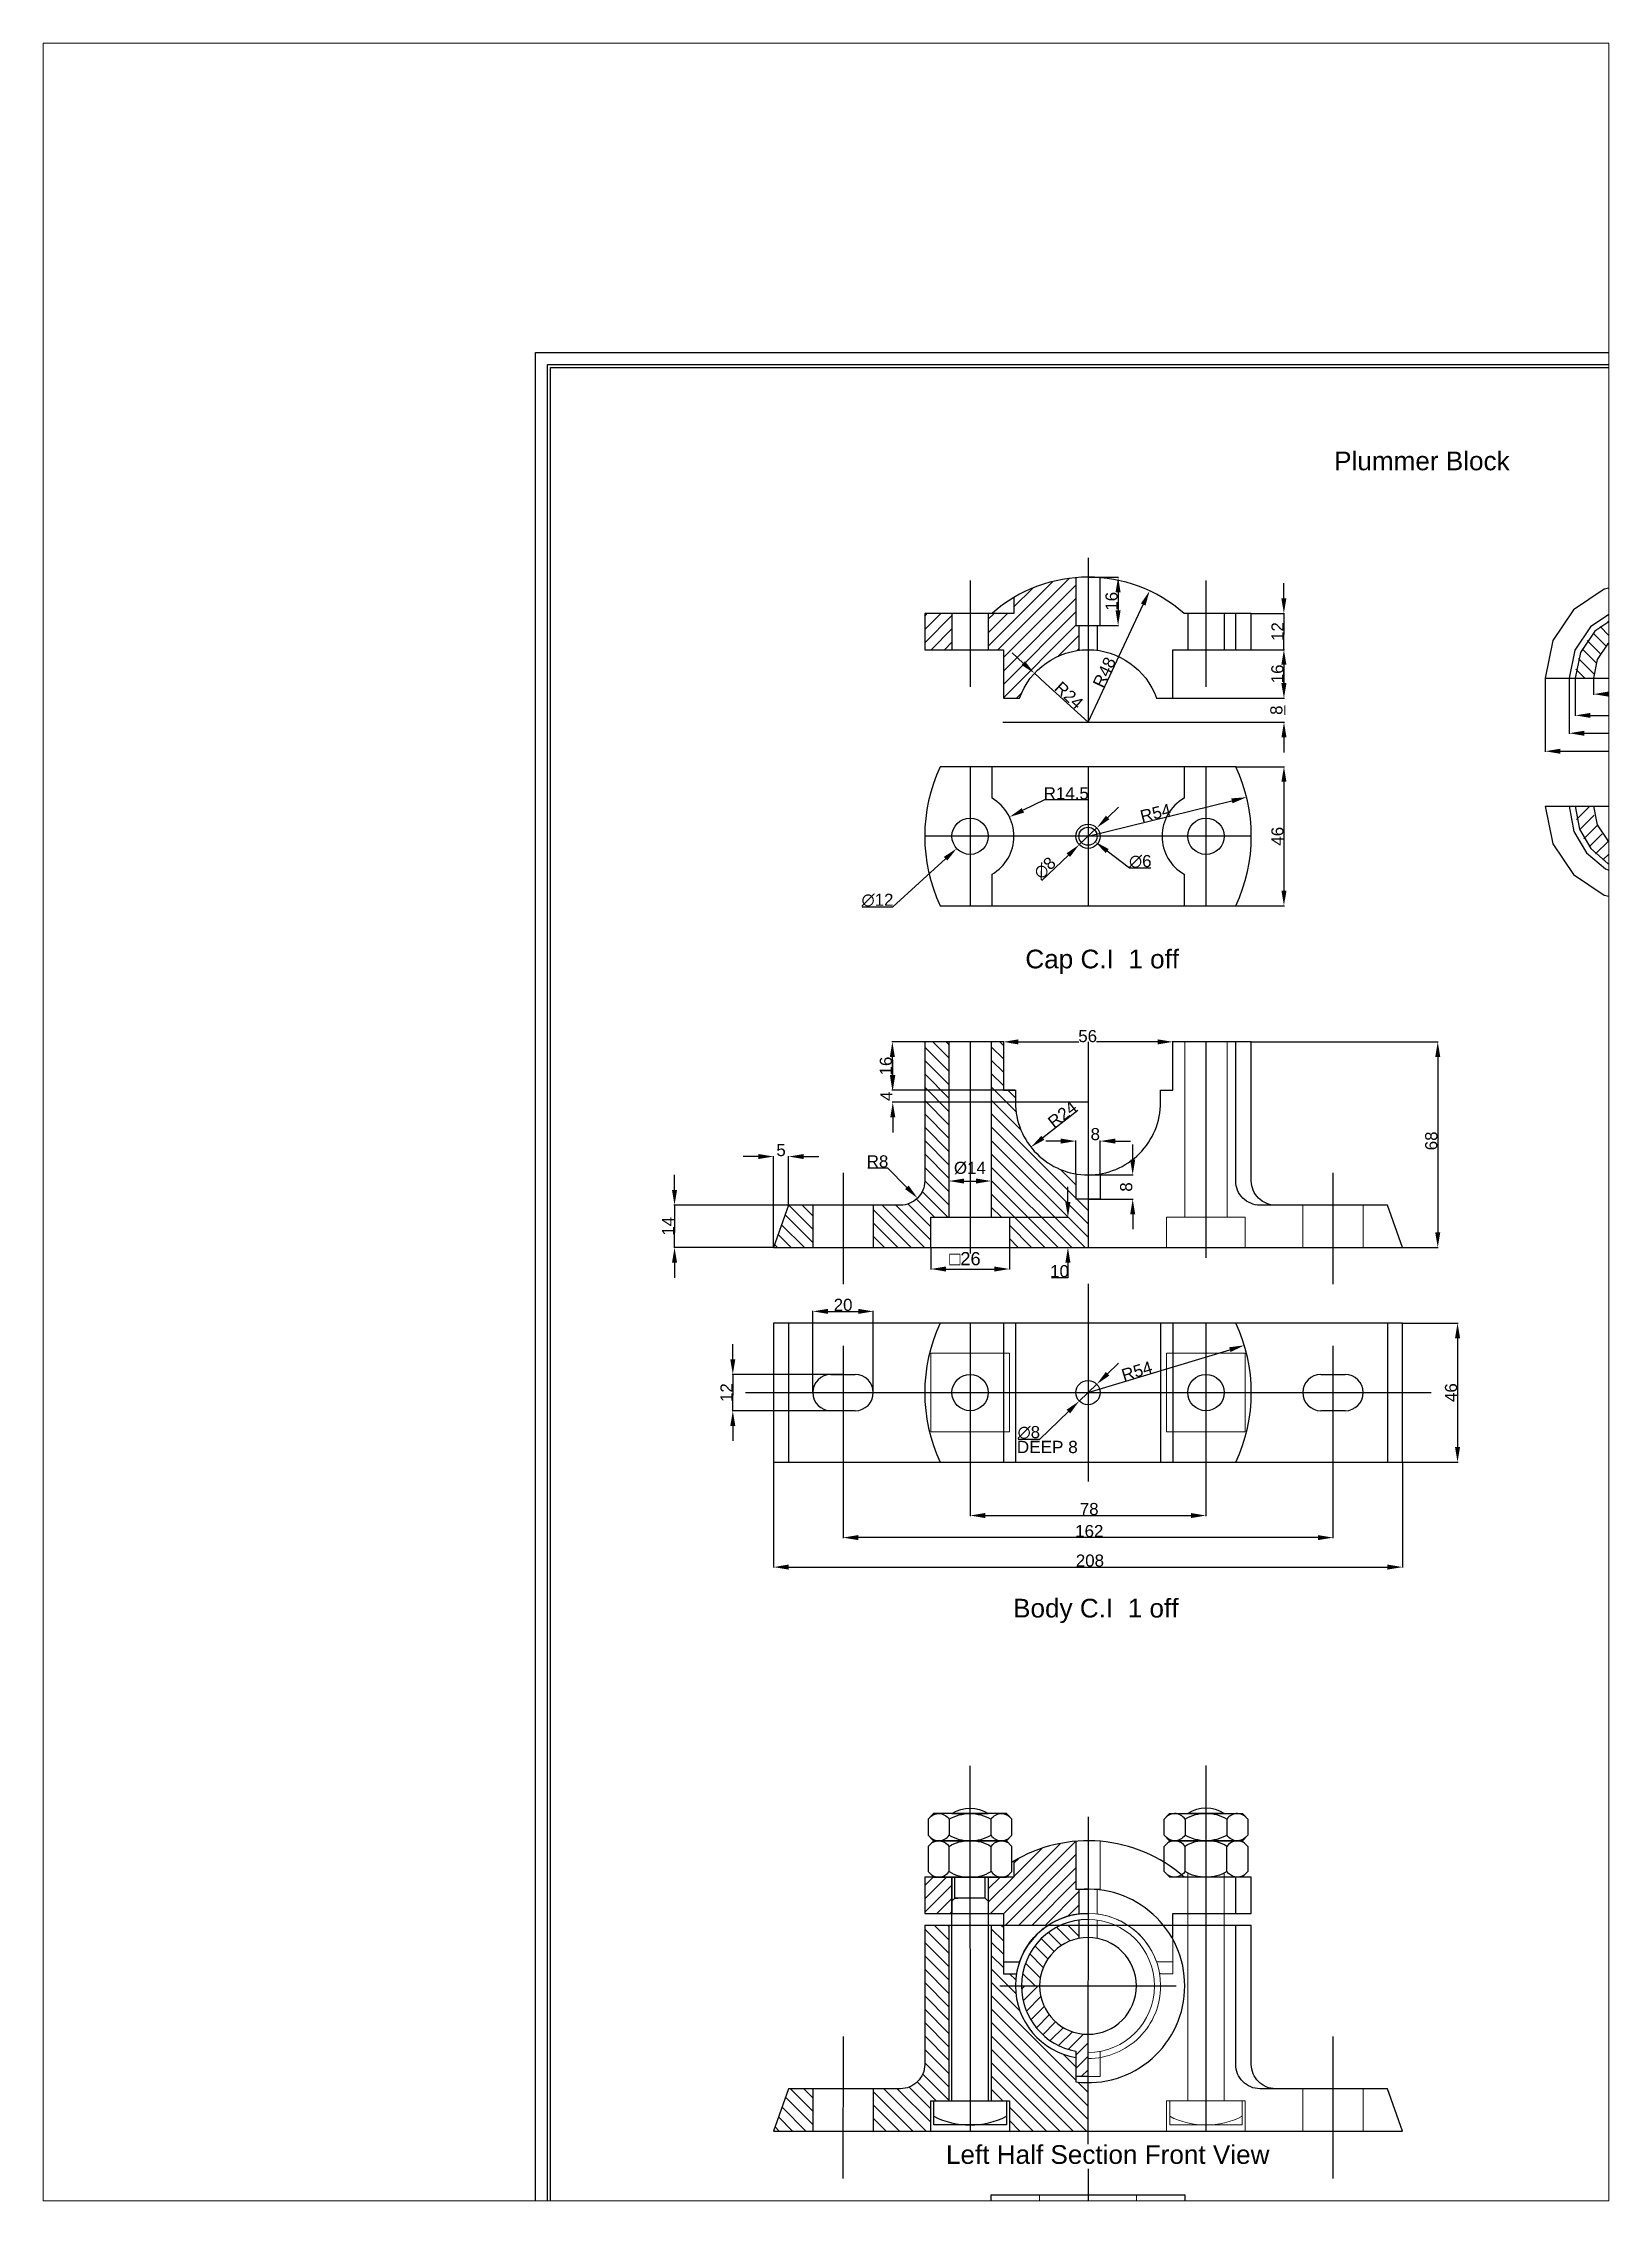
# Paper-space layout 'Layout1' of a CAD drawing. Header units: millimetres. Extents: x 4.19 to 7.68, y 1.97 to 6.79.
# The model-space entities are those that its viewports show. They can reach past a viewport. Long polylines and large blocks are cut down to what shows.
import ezdxf

# ---------------------------------------------------------------- set-up
doc = ezdxf.new("R2010")
doc.units = ezdxf.units.MM
doc.header["$MEASUREMENT"] = 0
doc.linetypes.add('CENTER', pattern=[2, 1.25, -0.25, 0.25, -0.25])
doc.linetypes.add('HIDDEN', pattern=[0.375, 0.25, -0.125])
for name, color, linetype in [('dim', 7, 'Continuous'), ('hatching', 7, 'Continuous'), ('lines types', 7, 'Continuous'), ('PARTS', 7, 'Continuous'), ('plummer block parts', 7, 'Continuous')]:
    doc.layers.add(name, color=color, linetype=linetype)
doc.styles.get("Standard").update_dxf_attribs({"font": 'arial.ttf'})
doc.dimstyles.new('k', dxfattribs={"dimtxt": 4, "dimasz": 5, "dimexe": 0.18, "dimexo": 0.0625, "dimgap": 0.09, "dimtad": 1, "dimtoh": 1, "dimdec": 0, "dimzin": 0, "dimdsep": 46, "dimtxsty": 'Standard', "dimcen": 0.09, "dimadec": 0, "dimazin": 0, "dimtfac": 1, "dimtdec": 0, "dimtmove": 0, "dimatfit": 3, "dimfxl": 1, "dimtolj": 1, "dimtzin": 0, "dimarcsym": 0})
doc.dimstyles.new('kri', dxfattribs={"dimtxt": 4, "dimasz": 5, "dimexe": 0.18, "dimexo": 0.0625, "dimgap": 0.09, "dimtad": 1, "dimtoh": 1, "dimdec": 0, "dimzin": 0, "dimdsep": 46, "dimtxsty": 'Standard', "dimcen": 0.09, "dimadec": 0, "dimazin": 0, "dimtfac": 1, "dimtdec": 0, "dimtofl": 0, "dimtmove": 0, "dimatfit": 3, "dimfxl": 1, "dimtolj": 1, "dimtzin": 0, "dimarcsym": 0})
doc.dimstyles.new('krishna ex line', dxfattribs={"dimtxt": 3, "dimasz": 2, "dimexe": 0.18, "dimexo": 0.0625, "dimgap": 0.09, "dimtad": 1, "dimtoh": 1, "dimdec": 1, "dimzin": 0, "dimdsep": 46, "dimtxsty": 'Standard', "dimcen": 0.09, "dimadec": 0, "dimazin": 0, "dimtfac": 1, "dimtdec": 1, "dimtmove": 0, "dimatfit": 2, "dimfxl": 5, "dimfxlon": 1, "dimtolj": 1, "dimtzin": 0, "dimarcsym": 0})
pattern_1 = [(45, (199.1738, -116.3768), (-2.209709, 2.209709), [])]
pattern_2 = [(135, (199.1738, -116.3768), (-2.209709, -2.209709), [])]

psp = doc.layouts.get("Layout1")

msp = doc.modelspace()

# ---------------------------------------------------------------- texts
at = {"layer": 'dim', "lineweight": 15}
msp.add_text('DEEP 8', height=4.055, dxfattribs=at).set_placement((139.6, 382.97))
at = {"layer": 'PARTS', "lineweight": 15}
for s, p in [('Plummer Block', (244.54, 708)), ('Cap C.I  1 off', (142.42, 543.28)), ('Body C.I  1 off', (138.37, 328.6)), ('Left Half Section Front View', (116.17, 147.91))]:
    msp.add_text(s, height=6.1798, dxfattribs=at).set_placement(p)

# ---------------------------------------------------------------- blocks, each defined once
blk = doc.blocks.new('*D6')
at = {"layer": 'Defpoints', "color": 0, "transparency": 16777216}
for p in [(82.15, 402.97), (244.15, 403.32), (82.15, 355.02)]:
    blk.add_point(p, dxfattribs=at)
at = {"layer": 'dim', "color": 0, "lineweight": -2, "transparency": 16777216}
for p, q in [((82.15, 402.9), (82.15, 354.84)), ((244.15, 403.26), (244.15, 354.84)), ((239.15, 355.02), (87.15, 355.02))]:
    blk.add_line(p, q, dxfattribs=at)
at = {"layer": 'dim', "color": 0, "transparency": 16777216}
for points in [[(87.15, 355.86), (87.15, 354.19), (82.15, 355.02)], [(239.15, 355.86), (239.15, 354.19), (244.15, 355.02)]]:
    blk.add_solid(points, dxfattribs=at)
at = {"layer": 'dim', "color": 0, "lineweight": 15, "transparency": 16777216, "insert": (163.57, 357.16), "char_height": 4, "attachment_point": 5}
blk.add_mtext('\\A1;162', dxfattribs=at)
blk = doc.blocks.new('*D8')
at = {"layer": 'Defpoints', "color": 0, "transparency": 16777216}
for p in [(59.15, 379.97), (267.15, 379.97), (267.15, 345.26)]:
    blk.add_point(p, dxfattribs=at)
at = {"layer": 'dim', "color": 0, "lineweight": -2, "transparency": 16777216}
for p, q in [((59.15, 379.9), (59.15, 345.08)), ((267.15, 379.9), (267.15, 345.08)), ((64.15, 345.26), (262.15, 345.26))]:
    blk.add_line(p, q, dxfattribs=at)
at = {"layer": 'dim', "color": 0, "transparency": 16777216}
for points in [[(64.15, 346.1), (64.15, 344.43), (59.15, 345.26)], [(262.15, 346.1), (262.15, 344.43), (267.15, 345.26)]]:
    blk.add_solid(points, dxfattribs=at)
at = {"layer": 'dim', "color": 0, "lineweight": 15, "transparency": 16777216, "insert": (163.78, 347.4), "char_height": 4, "attachment_point": 5}
blk.add_mtext('\\A1;208', dxfattribs=at)
blk = doc.blocks.new('*D9')
at = {"layer": 'Defpoints', "color": 0, "transparency": 16777216}
for p in [(124.15, 379.97), (202.15, 379.97), (202.15, 362.32)]:
    blk.add_point(p, dxfattribs=at)
at = {"layer": 'dim', "color": 0, "lineweight": -2, "transparency": 16777216}
for p, q in [((124.15, 379.9), (124.15, 362.14)), ((202.15, 379.9), (202.15, 362.14)), ((129.15, 362.32), (197.15, 362.32))]:
    blk.add_line(p, q, dxfattribs=at)
at = {"layer": 'dim', "color": 0, "transparency": 16777216}
for points in [[(129.15, 363.15), (129.15, 361.48), (124.15, 362.32)], [(197.15, 363.15), (197.15, 361.48), (202.15, 362.32)]]:
    blk.add_solid(points, dxfattribs=at)
at = {"layer": 'dim', "color": 0, "lineweight": 15, "transparency": 16777216, "insert": (163.54, 364.45), "char_height": 4, "attachment_point": 5}
blk.add_mtext('\\A1;78', dxfattribs=at)
blk = doc.blocks.new('*D10')
at = {"layer": 'Defpoints', "color": 0, "transparency": 16777216}
for p in [(160.27, 400.19), (166.03, 405.74)]:
    blk.add_point(p, dxfattribs=at)
at = {"layer": 'dim', "color": 0, "lineweight": -2, "transparency": 16777216}
for p, q in [((169.63, 409.21), (173.22, 412.69)), ((166.03, 405.74), (160.27, 400.19)), ((147.16, 387.54), (156.67, 396.72)), ((140.09, 387.54), (147.16, 387.54))]:
    blk.add_line(p, q, dxfattribs=at)
at = {"layer": 'dim', "color": 0, "transparency": 16777216}
for points in [[(169.05, 409.81), (170.21, 408.61), (166.03, 405.74)], [(156.09, 397.32), (157.25, 396.12), (160.27, 400.19)]]:
    blk.add_solid(points, dxfattribs=at)
at = {"layer": 'dim', "color": 0, "transparency": 16777216, "insert": (143.58, 389.78), "char_height": 4, "width": 14.2797, "attachment_point": 5}
blk.add_mtext('\\A1;∅8', dxfattribs=at)
blk = doc.blocks.new('*D11')
at = {"layer": 'Defpoints', "color": 0, "transparency": 16777216}
for p in [(214.83, 418.61), (163.15, 402.97)]:
    blk.add_point(p, dxfattribs=at)
at = {"layer": 'dim', "color": 0, "lineweight": -2, "transparency": 16777216}
blk.add_line((163.15, 402.97), (210.05, 417.17), dxfattribs=at)
at = {"layer": 'dim', "color": 0, "transparency": 16777216}
blk.add_solid([(209.81, 417.96), (210.29, 416.37), (214.83, 418.61)], dxfattribs=at)
at = {"layer": 'dim', "color": 0, "transparency": 16777216, "insert": (179.3, 410.07), "char_height": 4, "attachment_point": 5, "rotation": 16.84636}
blk.add_mtext('\\A1;R54', dxfattribs=at)
blk = doc.blocks.new('*D12')
at = {"layer": 'Defpoints', "color": 0, "transparency": 16777216}
for p in [(267.15, 425.97), (267.15, 379.97), (285.35, 379.97)]:
    blk.add_point(p, dxfattribs=at)
at = {"layer": 'dim', "color": 0, "lineweight": -2, "transparency": 16777216}
for p, q in [((267.21, 425.97), (285.53, 425.97)), ((285.35, 420.97), (285.35, 384.97)), ((267.21, 379.97), (285.53, 379.97))]:
    blk.add_line(p, q, dxfattribs=at)
at = {"layer": 'dim', "color": 0, "transparency": 16777216}
for points in [[(284.51, 420.97), (286.18, 420.97), (285.35, 425.97)], [(284.51, 384.97), (286.18, 384.97), (285.35, 379.97)]]:
    blk.add_solid(points, dxfattribs=at)
at = {"layer": 'dim', "color": 0, "lineweight": 15, "transparency": 16777216, "insert": (283.21, 402.97), "char_height": 4, "attachment_point": 5, "rotation": 90}
blk.add_mtext('\\A1;46', dxfattribs=at)
blk = doc.blocks.new('*D13')
at = {"layer": 'Defpoints', "color": 0, "transparency": 16777216}
for p in [(82.15, 408.97), (45.68, 396.97), (82.15, 396.97)]:
    blk.add_point(p, dxfattribs=at)
at = {"layer": 'dim', "color": 0, "lineweight": -2, "transparency": 16777216}
for p, q in [((45.68, 413.97), (45.68, 418.97)), ((82.09, 408.97), (45.5, 408.97)), ((45.68, 408.97), (45.68, 403.97)), ((45.68, 403.97), (45.68, 401.97)), ((45.68, 396.97), (45.68, 401.97)), ((82.09, 396.97), (45.5, 396.97)), ((45.68, 391.97), (45.68, 386.97))]:
    blk.add_line(p, q, dxfattribs=at)
at = {"layer": 'dim', "color": 0, "transparency": 16777216}
for points in [[(44.85, 413.97), (46.52, 413.97), (45.68, 408.97)], [(44.85, 391.97), (46.52, 391.97), (45.68, 396.97)]]:
    blk.add_solid(points, dxfattribs=at)
at = {"layer": 'dim', "color": 0, "lineweight": 15, "transparency": 16777216, "insert": (43.59, 402.97), "char_height": 4, "attachment_point": 5, "rotation": 90}
blk.add_mtext('\\A1;12', dxfattribs=at)
blk = doc.blocks.new('*D14')
at = {"layer": 'Defpoints', "color": 0, "transparency": 16777216}
for p in [(92.15, 429.84), (72.15, 402.97), (92.15, 402.97)]:
    blk.add_point(p, dxfattribs=at)
at = {"layer": 'dim', "color": 0, "lineweight": -2, "transparency": 16777216}
for p, q in [((72.15, 403.03), (72.15, 430.02)), ((77.15, 429.84), (87.15, 429.84)), ((92.15, 403.03), (92.15, 430.02))]:
    blk.add_line(p, q, dxfattribs=at)
at = {"layer": 'dim', "color": 0, "transparency": 16777216}
for points in [[(77.15, 430.67), (77.15, 429), (72.15, 429.84)], [(87.15, 430.67), (87.15, 429), (92.15, 429.84)]]:
    blk.add_solid(points, dxfattribs=at)
at = {"layer": 'dim', "color": 0, "lineweight": 15, "transparency": 16777216, "insert": (82.15, 431.97), "char_height": 4, "attachment_point": 5}
blk.add_mtext('\\A1;20', dxfattribs=at)
blk = doc.blocks.new('*D24')
at = {"layer": 'Defpoints', "color": 0, "transparency": 16777216}
for p in [(330.3, 639.21), (362.3, 639.21), (362.3, 633.97)]:
    blk.add_point(p, dxfattribs=at)
at = {"layer": 'dim', "color": 0, "lineweight": -2, "transparency": 16777216}
for p, q in [((330.3, 639.14), (330.3, 633.79)), ((362.3, 639.14), (362.3, 633.79)), ((335.3, 633.97), (357.3, 633.97))]:
    blk.add_line(p, q, dxfattribs=at)
at = {"layer": 'dim', "color": 0, "transparency": 16777216}
for points in [[(335.3, 634.81), (335.3, 633.14), (330.3, 633.97)], [(357.3, 634.81), (357.3, 633.14), (362.3, 633.97)]]:
    blk.add_solid(points, dxfattribs=at)
at = {"layer": 'dim', "color": 0, "lineweight": 15, "transparency": 16777216, "insert": (346.81, 636.22), "char_height": 4, "attachment_point": 5}
blk.add_mtext('\\A1;%%C32', dxfattribs=at)
blk = doc.blocks.new('*D25')
at = {"layer": 'Defpoints', "color": 0, "transparency": 16777216}
for p in [(324.3, 639.21), (368.3, 639.21), (368.3, 626.93)]:
    blk.add_point(p, dxfattribs=at)
at = {"layer": 'dim', "color": 0, "lineweight": -2, "transparency": 16777216}
for p, q in [((324.3, 639.14), (324.3, 626.75)), ((368.3, 639.14), (368.3, 626.75)), ((329.3, 626.93), (363.3, 626.93))]:
    blk.add_line(p, q, dxfattribs=at)
at = {"layer": 'dim', "color": 0, "transparency": 16777216}
for points in [[(329.3, 627.76), (329.3, 626.1), (324.3, 626.93)], [(363.3, 627.76), (363.3, 626.1), (368.3, 626.93)]]:
    blk.add_solid(points, dxfattribs=at)
at = {"layer": 'dim', "color": 0, "lineweight": 15, "transparency": 16777216, "insert": (346.3, 629.18), "char_height": 4, "attachment_point": 5}
blk.add_mtext('\\A1;%%C44', dxfattribs=at)
blk = doc.blocks.new('*D26')
at = {"layer": 'Defpoints', "color": 0, "transparency": 16777216}
for p in [(322.3, 639.21), (370.3, 639.21), (370.3, 621.03)]:
    blk.add_point(p, dxfattribs=at)
at = {"layer": 'dim', "color": 0, "lineweight": -2, "transparency": 16777216}
for p, q in [((322.3, 639.14), (322.3, 620.85)), ((370.3, 639.14), (370.3, 620.85)), ((327.3, 621.03), (365.3, 621.03))]:
    blk.add_line(p, q, dxfattribs=at)
at = {"layer": 'dim', "color": 0, "transparency": 16777216}
for points in [[(327.3, 621.87), (327.3, 620.2), (322.3, 621.03)], [(365.3, 621.87), (365.3, 620.2), (370.3, 621.03)]]:
    blk.add_solid(points, dxfattribs=at)
at = {"layer": 'dim', "color": 0, "lineweight": 15, "transparency": 16777216, "insert": (346.3, 623.28), "char_height": 4, "attachment_point": 5}
blk.add_mtext('\\A1;%%C48', dxfattribs=at)
blk = doc.blocks.new('*D27')
at = {"layer": 'Defpoints', "color": 0, "transparency": 16777216}
for p in [(314.3, 639.21), (378.3, 639.21), (378.3, 615.08)]:
    blk.add_point(p, dxfattribs=at)
at = {"layer": 'dim', "color": 0, "lineweight": -2, "transparency": 16777216}
for p, q in [((314.3, 639.14), (314.3, 614.9)), ((378.3, 639.14), (378.3, 614.9)), ((319.3, 615.08), (373.3, 615.08))]:
    blk.add_line(p, q, dxfattribs=at)
at = {"layer": 'dim', "color": 0, "transparency": 16777216}
for points in [[(319.3, 615.91), (319.3, 614.24), (314.3, 615.08)], [(373.3, 615.91), (373.3, 614.24), (378.3, 615.08)]]:
    blk.add_solid(points, dxfattribs=at)
at = {"layer": 'dim', "color": 0, "lineweight": 15, "transparency": 16777216, "insert": (346.3, 617.32), "char_height": 4, "attachment_point": 5}
blk.add_mtext('\\A1;%%C64', dxfattribs=at)
blk = doc.blocks.new('*D28')
at = {"layer": 'Defpoints', "color": 0, "transparency": 16777216}
for p in [(145.43, 640.85), (163.15, 624.66)]:
    blk.add_point(p, dxfattribs=at)
at = {"layer": 'dim', "color": 0, "lineweight": -2, "transparency": 16777216}
for p, q in [((141.74, 644.22), (138.05, 647.59)), ((145.43, 640.85), (149.12, 637.47)), ((163.15, 624.66), (149.12, 637.47))]:
    blk.add_line(p, q, dxfattribs=at)
at = {"layer": 'dim', "color": 0, "transparency": 16777216}
blk.add_solid([(142.3, 644.83), (141.18, 643.6), (145.43, 640.85)], dxfattribs=at)
at = {"layer": 'dim', "color": 0, "lineweight": 15, "transparency": 16777216, "insert": (156.85, 633.59), "char_height": 4, "attachment_point": 5, "rotation": 317.58269}
blk.add_mtext('\\A1;R24', dxfattribs=at)
blk = doc.blocks.new('*D29')
at = {"layer": 'Defpoints', "color": 0, "transparency": 16777216}
for p in [(183.51, 668.13), (163.15, 624.66)]:
    blk.add_point(p, dxfattribs=at)
at = {"layer": 'dim', "color": 0, "lineweight": -2, "transparency": 16777216}
blk.add_line((163.15, 624.66), (181.39, 663.6), dxfattribs=at)
at = {"layer": 'dim', "color": 0, "transparency": 16777216}
blk.add_solid([(180.64, 663.95), (182.15, 663.24), (183.51, 668.13)], dxfattribs=at)
at = {"layer": 'dim', "color": 0, "transparency": 16777216, "insert": (168.54, 641.19), "char_height": 4, "attachment_point": 5, "rotation": 64.8987}
blk.add_mtext('\\A1;R48', dxfattribs=at)
blk = doc.blocks.new('*D30')
at = {"layer": 'Defpoints', "color": 0, "transparency": 16777216}
for p in [(163.15, 672.66), (163.15, 656.66), (173.1, 656.66)]:
    blk.add_point(p, dxfattribs=at)
at = {"layer": 'dim', "color": 0, "lineweight": -2, "transparency": 16777216}
for p, q in [((163.21, 672.66), (173.28, 672.66)), ((173.1, 667.66), (173.1, 661.66)), ((163.21, 656.66), (173.28, 656.66))]:
    blk.add_line(p, q, dxfattribs=at)
at = {"layer": 'dim', "color": 0, "transparency": 16777216}
for points in [[(172.26, 667.66), (173.93, 667.66), (173.1, 672.66)], [(172.26, 661.66), (173.93, 661.66), (173.1, 656.66)]]:
    blk.add_solid(points, dxfattribs=at)
at = {"layer": 'dim', "color": 0, "lineweight": 15, "transparency": 16777216, "insert": (170.96, 664.66), "char_height": 4, "attachment_point": 5, "rotation": 90}
blk.add_mtext('\\A1;16', dxfattribs=at)
blk = doc.blocks.new('*D31')
at = {"layer": 'Defpoints', "color": 0, "transparency": 16777216}
for p in [(217.15, 660.66), (217.15, 648.66), (227.91, 648.66)]:
    blk.add_point(p, dxfattribs=at)
at = {"layer": 'dim', "color": 0, "lineweight": -2, "transparency": 16777216}
for p, q in [((227.91, 665.66), (227.91, 670.66)), ((217.21, 660.66), (228.09, 660.66)), ((227.91, 660.66), (227.91, 655.66)), ((227.91, 655.66), (227.91, 653.66)), ((227.91, 648.66), (227.91, 653.66)), ((217.21, 648.66), (228.09, 648.66)), ((227.91, 643.66), (227.91, 638.66))]:
    blk.add_line(p, q, dxfattribs=at)
at = {"layer": 'dim', "color": 0, "transparency": 16777216}
for points in [[(227.08, 665.66), (228.75, 665.66), (227.91, 660.66)], [(227.08, 643.66), (228.75, 643.66), (227.91, 648.66)]]:
    blk.add_solid(points, dxfattribs=at)
at = {"layer": 'dim', "color": 0, "lineweight": 15, "transparency": 16777216, "insert": (225.82, 654.66), "char_height": 4, "attachment_point": 5, "rotation": 90}
blk.add_mtext('\\A1;12', dxfattribs=at)
blk = doc.blocks.new('*D32')
at = {"layer": 'Defpoints', "color": 0, "transparency": 16777216}
for p in [(217.15, 648.66), (191.15, 632.66), (227.92, 632.66)]:
    blk.add_point(p, dxfattribs=at)
at = {"layer": 'dim', "color": 0, "lineweight": -2, "transparency": 16777216}
for p, q in [((217.21, 648.66), (228.1, 648.66)), ((227.92, 643.66), (227.92, 637.66)), ((191.21, 632.66), (228.1, 632.66))]:
    blk.add_line(p, q, dxfattribs=at)
at = {"layer": 'dim', "color": 0, "transparency": 16777216}
for points in [[(227.08, 643.66), (228.75, 643.66), (227.92, 648.66)], [(227.08, 637.66), (228.75, 637.66), (227.92, 632.66)]]:
    blk.add_solid(points, dxfattribs=at)
at = {"layer": 'dim', "color": 0, "lineweight": 15, "transparency": 16777216, "insert": (225.78, 640.66), "char_height": 4, "attachment_point": 5, "rotation": 90}
blk.add_mtext('\\A1;16', dxfattribs=at)
blk = doc.blocks.new('*D33')
at = {"layer": 'Defpoints', "color": 0, "transparency": 16777216}
for p in [(191.15, 632.66), (227.95, 632.66), (163.15, 624.66)]:
    blk.add_point(p, dxfattribs=at)
at = {"layer": 'dim', "color": 0, "lineweight": -2, "transparency": 16777216}
for p, q in [((227.95, 637.66), (227.95, 642.66)), ((191.21, 632.66), (228.13, 632.66)), ((163.21, 624.66), (228.13, 624.66)), ((227.95, 619.66), (227.95, 614.66))]:
    blk.add_line(p, q, dxfattribs=at)
at = {"layer": 'dim', "color": 0, "transparency": 16777216}
for points in [[(227.11, 637.66), (228.78, 637.66), (227.95, 632.66)], [(227.11, 619.66), (228.78, 619.66), (227.95, 624.66)]]:
    blk.add_solid(points, dxfattribs=at)
at = {"layer": 'dim', "color": 0, "lineweight": 15, "transparency": 16777216, "insert": (225.45, 628.66), "char_height": 4, "attachment_point": 5, "rotation": 90}
blk.add_mtext('\\A1;{\\L8}', dxfattribs=at)
blk = doc.blocks.new('*D34')
at = {"layer": 'Defpoints', "color": 0, "transparency": 16777216}
for p in [(215.58, 599.87), (163.15, 586.97)]:
    blk.add_point(p, dxfattribs=at)
at = {"layer": 'dim', "color": 0, "lineweight": -2, "transparency": 16777216}
blk.add_line((163.15, 586.97), (210.73, 598.68), dxfattribs=at)
at = {"layer": 'dim', "color": 0, "transparency": 16777216}
blk.add_solid([(210.53, 599.48), (210.93, 597.87), (215.58, 599.87)], dxfattribs=at)
at = {"layer": 'dim', "color": 0, "transparency": 16777216, "insert": (185.49, 594.65), "char_height": 4, "attachment_point": 5, "rotation": 13.8267}
blk.add_mtext('\\A1;R54', dxfattribs=at)
blk = doc.blocks.new('*D35')
at = {"layer": 'Defpoints', "color": 0, "transparency": 16777216}
for p in [(137.17, 593.34), (124.15, 586.97)]:
    blk.add_point(p, dxfattribs=at)
at = {"layer": 'dim', "color": 0, "lineweight": -2, "transparency": 16777216}
for p, q in [((148.74, 599.01), (141.66, 595.54)), ((163.08, 599.01), (148.74, 599.01)), ((124.06, 586.97), (124.24, 586.97)), ((124.15, 586.88), (124.15, 587.06))]:
    blk.add_line(p, q, dxfattribs=at)
at = {"layer": 'dim', "color": 0, "transparency": 16777216}
blk.add_solid([(141.3, 596.29), (142.03, 594.79), (137.17, 593.34)], dxfattribs=at)
at = {"layer": 'dim', "color": 0, "lineweight": 15, "transparency": 16777216, "insert": (155.95, 601.14), "char_height": 4, "attachment_point": 5}
blk.add_mtext('\\A1;R14.5', dxfattribs=at)
blk = doc.blocks.new('*D36')
at = {"layer": 'Defpoints', "color": 0, "transparency": 16777216}
for p in [(128.57, 591.02), (119.73, 582.91)]:
    blk.add_point(p, dxfattribs=at)
at = {"layer": 'dim', "color": 0, "lineweight": -2, "transparency": 16777216}
for p, q in [((124.06, 586.97), (124.24, 586.97)), ((124.15, 586.88), (124.15, 587.06)), ((98.65, 563.59), (116.04, 579.53)), ((88.51, 563.59), (98.65, 563.59))]:
    blk.add_line(p, q, dxfattribs=at)
at = {"layer": 'dim', "color": 0, "transparency": 16777216}
blk.add_solid([(115.48, 580.15), (116.6, 578.92), (119.73, 582.91)], dxfattribs=at)
at = {"layer": 'dim', "color": 0, "lineweight": 15, "transparency": 16777216, "insert": (93.53, 565.83), "char_height": 4, "attachment_point": 5}
blk.add_mtext('\\A1;∅12', dxfattribs=at)
blk = doc.blocks.new('*D37')
at = {"layer": 'Defpoints', "color": 0, "transparency": 16777216}
for p in [(160.77, 588.8), (165.53, 585.13)]:
    blk.add_point(p, dxfattribs=at)
at = {"layer": 'dim', "color": 0, "lineweight": -2, "transparency": 16777216}
for p, q in [((163.06, 586.97), (163.24, 586.97)), ((163.15, 586.88), (163.15, 587.06)), ((176.86, 576.4), (169.49, 582.08)), ((183.92, 576.4), (176.86, 576.4))]:
    blk.add_line(p, q, dxfattribs=at)
at = {"layer": 'dim', "color": 0, "transparency": 16777216}
blk.add_solid([(169.99, 582.74), (168.98, 581.42), (165.53, 585.13)], dxfattribs=at)
at = {"layer": 'dim', "color": 0, "lineweight": 15, "transparency": 16777216, "insert": (180.43, 578.64), "char_height": 4, "attachment_point": 5}
blk.add_mtext('\\A1;∅6', dxfattribs=at)
blk = doc.blocks.new('*D38')
at = {"layer": 'Defpoints', "color": 0, "transparency": 16777216}
for p in [(166.04, 589.73), (160.26, 584.2)]:
    blk.add_point(p, dxfattribs=at)
at = {"layer": 'dim', "color": 0, "lineweight": -2, "transparency": 16777216}
for p, q in [((169.65, 593.19), (173.26, 596.64)), ((166.04, 589.73), (160.26, 584.2)), ((147.86, 572.33), (156.65, 580.74))]:
    blk.add_line(p, q, dxfattribs=at)
at = {"layer": 'dim', "color": 0, "transparency": 16777216}
for points in [[(169.08, 593.79), (170.23, 592.59), (166.04, 589.73)], [(156.07, 581.34), (157.22, 580.14), (160.26, 584.2)]]:
    blk.add_solid(points, dxfattribs=at)
at = {"layer": 'dim', "color": 0, "transparency": 16777216, "insert": (148.9, 576.43), "char_height": 4, "attachment_point": 5, "rotation": 43.74104}
blk.add_mtext('\\A1;∅8', dxfattribs=at)
blk = doc.blocks.new('*D39')
at = {"layer": 'Defpoints', "color": 0, "transparency": 16777216}
for p in [(212.01, 609.97), (212.01, 563.97), (227.94, 563.97)]:
    blk.add_point(p, dxfattribs=at)
at = {"layer": 'dim', "color": 0, "lineweight": -2, "transparency": 16777216}
for p, q in [((212.07, 609.97), (228.12, 609.97)), ((227.94, 604.97), (227.94, 568.97)), ((212.07, 563.97), (228.12, 563.97))]:
    blk.add_line(p, q, dxfattribs=at)
at = {"layer": 'dim', "color": 0, "transparency": 16777216}
for points in [[(227.11, 604.97), (228.78, 604.97), (227.94, 609.97)], [(227.11, 568.97), (228.78, 568.97), (227.94, 563.97)]]:
    blk.add_solid(points, dxfattribs=at)
at = {"layer": 'dim', "color": 0, "lineweight": 15, "transparency": 16777216, "insert": (225.81, 586.97), "char_height": 4, "attachment_point": 5, "rotation": 90}
blk.add_mtext('\\A1;46', dxfattribs=at)
blk = doc.blocks.new('*D40')
at = {"layer": 'Defpoints', "color": 0, "transparency": 16777216}
for p in [(135.15, 518.97), (191.15, 518.97), (191.15, 518.97)]:
    blk.add_point(p, dxfattribs=at)
at = {"layer": 'dim', "color": 0, "lineweight": -2, "transparency": 16777216}
for p, q in [((135.15, 519.03), (135.15, 519.15)), ((140.15, 518.97), (160.07, 518.97)), ((186.15, 518.97), (165.98, 518.97)), ((191.15, 519.03), (191.15, 519.15))]:
    blk.add_line(p, q, dxfattribs=at)
at = {"layer": 'dim', "color": 0, "transparency": 16777216}
for points in [[(140.15, 519.8), (140.15, 518.13), (135.15, 518.97)], [(186.15, 519.8), (186.15, 518.13), (191.15, 518.97)]]:
    blk.add_solid(points, dxfattribs=at)
at = {"layer": 'dim', "color": 0, "lineweight": 15, "transparency": 16777216, "insert": (163.03, 520.85), "char_height": 4, "attachment_point": 5}
blk.add_mtext('\\A1;56', dxfattribs=at)
blk = doc.blocks.new('*D41')
at = {"layer": 'Defpoints', "color": 0, "transparency": 16777216}
for p in [(163.15, 498.97), (144.27, 484.15)]:
    blk.add_point(p, dxfattribs=at)
at = {"layer": 'dim', "color": 0, "lineweight": -2, "transparency": 16777216}
blk.add_line((159.78, 496.32), (148.2, 487.24), dxfattribs=at)
at = {"layer": 'dim', "color": 0, "transparency": 16777216}
blk.add_solid([(147.69, 487.89), (148.72, 486.58), (144.27, 484.15)], dxfattribs=at)
at = {"layer": 'dim', "color": 0, "lineweight": 15, "transparency": 16777216, "insert": (154.66, 494.97), "char_height": 4, "attachment_point": 5, "rotation": 38.11744}
blk.add_mtext('\\A1;R24', dxfattribs=at)
blk = doc.blocks.new('*D42')
at = {"layer": 'Defpoints', "color": 0, "transparency": 16777216}
for p in [(139.15, 502.97), (98.58, 498.97), (163.15, 498.97)]:
    blk.add_point(p, dxfattribs=at)
at = {"layer": 'dim', "color": 0, "lineweight": -2, "transparency": 16777216}
for p, q in [((98.58, 507.97), (98.58, 512.97)), ((139.09, 502.97), (98.4, 502.97)), ((163.09, 498.97), (98.4, 498.97)), ((98.58, 493.97), (98.58, 488.97))]:
    blk.add_line(p, q, dxfattribs=at)
at = {"layer": 'dim', "color": 0, "transparency": 16777216}
for points in [[(97.75, 507.97), (99.42, 507.97), (98.58, 502.97)], [(97.75, 493.97), (99.42, 493.97), (98.58, 498.97)]]:
    blk.add_solid(points, dxfattribs=at)
at = {"layer": 'dim', "color": 0, "lineweight": 15, "transparency": 16777216, "insert": (96.49, 500.97), "char_height": 4, "attachment_point": 5, "rotation": 90}
blk.add_mtext('\\A1;4', dxfattribs=at)
blk = doc.blocks.new('*D43')
at = {"layer": 'Defpoints', "color": 0, "transparency": 16777216}
for p in [(101.15, 472.97), (106.78, 467.28)]:
    blk.add_point(p, dxfattribs=at)
at = {"layer": 'dim', "color": 0, "lineweight": -2, "transparency": 16777216}
for p, q in [((90.32, 477.29), (96.87, 477.29)), ((96.87, 477.29), (103.26, 470.83))]:
    blk.add_line(p, q, dxfattribs=at)
at = {"layer": 'dim', "color": 0, "transparency": 16777216}
blk.add_solid([(103.85, 471.42), (102.67, 470.25), (106.78, 467.28)], dxfattribs=at)
at = {"layer": 'dim', "color": 0, "lineweight": 15, "transparency": 16777216, "insert": (93.55, 479.42), "char_height": 4, "attachment_point": 5}
blk.add_mtext('\\A1;R8', dxfattribs=at)
blk = doc.blocks.new('*D44')
at = {"layer": 'Defpoints', "color": 0, "transparency": 16777216}
for p in [(59.15, 481.04), (64.15, 464.97), (59.15, 450.97)]:
    blk.add_point(p, dxfattribs=at)
at = {"layer": 'dim', "color": 0, "lineweight": -2, "transparency": 16777216}
for p, q in [((54.15, 481.04), (49.15, 481.04)), ((59.15, 451.03), (59.15, 481.22)), ((64.15, 465.03), (64.15, 481.22)), ((69.15, 481.04), (74.15, 481.04))]:
    blk.add_line(p, q, dxfattribs=at)
at = {"layer": 'dim', "color": 0, "transparency": 16777216}
for points in [[(54.15, 481.87), (54.15, 480.21), (59.15, 481.04)], [(69.15, 481.87), (69.15, 480.21), (64.15, 481.04)]]:
    blk.add_solid(points, dxfattribs=at)
at = {"layer": 'dim', "color": 0, "lineweight": 15, "transparency": 16777216, "insert": (61.65, 483.16), "char_height": 4, "attachment_point": 5}
blk.add_mtext('\\A1;5', dxfattribs=at)
blk = doc.blocks.new('*D45')
at = {"layer": 'Defpoints', "color": 0, "transparency": 16777216}
for p in [(64.15, 464.97), (26.41, 450.97), (59.15, 450.97)]:
    blk.add_point(p, dxfattribs=at)
at = {"layer": 'dim', "color": 0, "lineweight": -2, "transparency": 16777216}
for p, q in [((26.41, 469.97), (26.41, 474.97)), ((64.09, 464.97), (26.23, 464.97)), ((26.41, 464.97), (26.41, 459.97)), ((26.41, 459.97), (26.41, 455.97)), ((59.09, 450.97), (26.23, 450.97)), ((26.41, 450.97), (26.41, 455.97)), ((26.41, 445.97), (26.41, 440.97))]:
    blk.add_line(p, q, dxfattribs=at)
at = {"layer": 'dim', "color": 0, "transparency": 16777216}
for points in [[(25.58, 469.97), (27.24, 469.97), (26.41, 464.97)], [(25.58, 445.97), (27.24, 445.97), (26.41, 450.97)]]:
    blk.add_solid(points, dxfattribs=at)
at = {"layer": 'dim', "color": 0, "lineweight": 15, "transparency": 16777216, "insert": (24.31, 457.97), "char_height": 4, "attachment_point": 5, "rotation": 90}
blk.add_mtext('\\A1;14', dxfattribs=at)
blk = doc.blocks.new('*D46')
at = {"layer": 'Defpoints', "color": 0, "transparency": 16777216}
for p in [(111.15, 450.97), (137.15, 450.97), (137.15, 443.84)]:
    blk.add_point(p, dxfattribs=at)
at = {"layer": 'dim', "color": 0, "lineweight": -2, "transparency": 16777216}
for p, q in [((111.15, 450.9), (111.15, 443.66)), ((137.15, 450.9), (137.15, 443.66)), ((116.15, 443.84), (132.15, 443.84))]:
    blk.add_line(p, q, dxfattribs=at)
at = {"layer": 'dim', "color": 0, "transparency": 16777216}
for points in [[(116.15, 444.67), (116.15, 443.01), (111.15, 443.84)], [(132.15, 444.67), (132.15, 443.01), (137.15, 443.84)]]:
    blk.add_solid(points, dxfattribs=at)
at = {"layer": 'dim', "color": 0, "lineweight": 15, "transparency": 16777216, "insert": (122.45, 451.69), "char_height": 4, "width": 37.9841, "attachment_point": 5}
blk.add_mtext('\\A1;{\\fMS Shell Dlg 2|b0|i0|c0|p0;\\H0.66666x;\\P\\P\\fArial|b0|i0|c0|p34;\\H1.62501x;□26}', dxfattribs=at)
blk = doc.blocks.new('*D47')
at = {"layer": 'Defpoints', "color": 0, "transparency": 16777216}
for p in [(117.15, 473.03), (131.15, 473.03), (131.15, 472.94)]:
    blk.add_point(p, dxfattribs=at)
at = {"layer": 'dim', "color": 0, "lineweight": -2, "transparency": 16777216}
for p, q in [((117.15, 472.96), (117.15, 472.76)), ((122.15, 472.94), (126.15, 472.94)), ((131.15, 472.96), (131.15, 472.76))]:
    blk.add_line(p, q, dxfattribs=at)
at = {"layer": 'dim', "color": 0, "transparency": 16777216}
for points in [[(122.15, 473.77), (122.15, 472.11), (117.15, 472.94)], [(126.15, 473.77), (126.15, 472.11), (131.15, 472.94)]]:
    blk.add_solid(points, dxfattribs=at)
at = {"layer": 'dim', "color": 0, "lineweight": 15, "transparency": 16777216, "insert": (124.09, 477.24), "char_height": 4, "attachment_point": 5}
blk.add_mtext('\\A1;%%C14', dxfattribs=at)
blk = doc.blocks.new('*D48')
at = {"layer": 'Defpoints', "color": 0, "transparency": 16777216}
for p in [(163.15, 474.97), (163.15, 466.97), (177.92, 466.97)]:
    blk.add_point(p, dxfattribs=at)
at = {"layer": 'dim', "color": 0, "lineweight": -2, "transparency": 16777216}
for p, q in [((177.92, 479.97), (177.92, 484.97)), ((163.21, 474.97), (178.1, 474.97)), ((163.21, 466.97), (178.1, 466.97)), ((177.92, 461.97), (177.92, 456.97))]:
    blk.add_line(p, q, dxfattribs=at)
at = {"layer": 'dim', "color": 0, "transparency": 16777216}
for points in [[(177.09, 479.97), (178.75, 479.97), (177.92, 474.97)], [(177.09, 461.97), (178.75, 461.97), (177.92, 466.97)]]:
    blk.add_solid(points, dxfattribs=at)
at = {"layer": 'dim', "color": 0, "lineweight": 15, "transparency": 16777216, "insert": (175.79, 470.97), "char_height": 4, "attachment_point": 5, "rotation": 90}
blk.add_mtext('\\A1;8', dxfattribs=at)
blk = doc.blocks.new('*D49')
at = {"layer": 'Defpoints', "color": 0, "transparency": 16777216}
for p in [(167.15, 486.15), (159.15, 475.3), (167.15, 475.3)]:
    blk.add_point(p, dxfattribs=at)
at = {"layer": 'dim', "color": 0, "lineweight": -2, "transparency": 16777216}
for p, q in [((154.15, 486.15), (149.15, 486.15)), ((159.15, 475.36), (159.15, 486.33)), ((167.15, 475.36), (167.15, 486.33)), ((172.15, 486.15), (177.15, 486.15))]:
    blk.add_line(p, q, dxfattribs=at)
at = {"layer": 'dim', "color": 0, "transparency": 16777216}
for points in [[(154.15, 486.98), (154.15, 485.32), (159.15, 486.15)], [(172.15, 486.98), (172.15, 485.32), (167.15, 486.15)]]:
    blk.add_solid(points, dxfattribs=at)
at = {"layer": 'dim', "color": 0, "lineweight": 15, "transparency": 16777216, "insert": (165.55, 488.43), "char_height": 4, "attachment_point": 5}
blk.add_mtext('\\A1;8', dxfattribs=at)
blk = doc.blocks.new('*D50')
at = {"layer": 'Defpoints', "color": 0, "transparency": 16777216}
for p in [(98.45, 518.97), (135.15, 518.97), (135.15, 502.97)]:
    blk.add_point(p, dxfattribs=at)
at = {"layer": 'dim', "color": 0, "lineweight": -2, "transparency": 16777216}
for p, q in [((135.09, 518.97), (98.27, 518.97)), ((98.45, 507.97), (98.45, 513.97)), ((135.09, 502.97), (98.27, 502.97))]:
    blk.add_line(p, q, dxfattribs=at)
at = {"layer": 'dim', "color": 0, "transparency": 16777216}
for points in [[(97.62, 513.97), (99.29, 513.97), (98.45, 518.97)], [(97.62, 507.97), (99.29, 507.97), (98.45, 502.97)]]:
    blk.add_solid(points, dxfattribs=at)
at = {"layer": 'dim', "color": 0, "lineweight": 15, "transparency": 16777216, "insert": (96.32, 510.97), "char_height": 4, "attachment_point": 5, "rotation": 90}
blk.add_mtext('\\A1;16', dxfattribs=at)
blk = doc.blocks.new('*D51')
at = {"layer": 'Defpoints', "color": 0, "transparency": 16777216}
for p in [(217.15, 518.97), (267.15, 450.97), (278.8, 450.97)]:
    blk.add_point(p, dxfattribs=at)
at = {"layer": 'dim', "color": 0, "lineweight": -2, "transparency": 16777216}
for p, q in [((217.21, 518.97), (278.98, 518.97)), ((278.8, 513.97), (278.8, 455.97)), ((267.21, 450.97), (278.98, 450.97))]:
    blk.add_line(p, q, dxfattribs=at)
at = {"layer": 'dim', "color": 0, "transparency": 16777216}
for points in [[(277.97, 513.97), (279.63, 513.97), (278.8, 518.97)], [(277.97, 455.97), (279.63, 455.97), (278.8, 450.97)]]:
    blk.add_solid(points, dxfattribs=at)
at = {"layer": 'dim', "color": 0, "lineweight": 15, "transparency": 16777216, "insert": (276.67, 486.22), "char_height": 4, "attachment_point": 5, "rotation": 90}
blk.add_mtext('\\A1;68', dxfattribs=at)
blk = doc.blocks.new('*D52')
at = {"layer": 'Defpoints', "color": 0, "transparency": 16777216}
for p in [(137.15, 460.97), (137.15, 450.97), (156.5, 450.97)]:
    blk.add_point(p, dxfattribs=at)
at = {"layer": 'dim', "color": 0, "lineweight": -2, "transparency": 16777216}
for p, q in [((156.5, 465.97), (156.5, 470.97)), ((137.21, 460.97), (156.68, 460.97)), ((137.21, 450.97), (156.68, 450.97)), ((156.5, 445.97), (156.5, 440.97)), ((156.5, 440.97), (151.07, 440.97))]:
    blk.add_line(p, q, dxfattribs=at)
at = {"layer": 'dim', "color": 0, "transparency": 16777216}
for points in [[(155.66, 465.97), (157.33, 465.97), (156.5, 460.97)], [(155.66, 445.97), (157.33, 445.97), (156.5, 450.97)]]:
    blk.add_solid(points, dxfattribs=at)
at = {"layer": 'dim', "color": 0, "transparency": 16777216, "insert": (153.74, 443.1), "char_height": 4, "attachment_point": 5}
blk.add_mtext('\\A1;10', dxfattribs=at)

# ---------------------------------------------------------------- dimensions: what is measured, and where the dimension line sits
at = {"layer": 'dim', "lineweight": 15}
for base, p1, p2, picture, middle in [((173.1, 656.66), (163.15, 672.66), (163.15, 656.66), '*D30', (170.96, 664.66)), ((227.91, 648.66), (217.15, 660.66), (217.15, 648.66), '*D31', (225.82, 654.66)), ((227.92, 632.66), (217.15, 648.66), (191.15, 632.66), '*D32', (225.78, 640.66)), ((227.94, 563.97), (212.01, 609.97), (212.01, 563.97), '*D39', (225.81, 586.97)), ((98.45, 518.97), (135.15, 502.97), (135.15, 518.97), '*D50', (96.32, 510.97)), ((98.58, 498.97), (139.15, 502.97), (163.15, 498.97), '*D42', (96.49, 500.97)), ((26.41, 450.97), (64.15, 464.97), (59.15, 450.97), '*D45', (24.31, 457.97))]:
    dim = msp.add_linear_dim(base=base, p1=p1, p2=p2, angle=90, dimstyle='kri', dxfattribs=at)
    dim.commit()
    dim.dimension.update_dxf_attribs({"geometry": picture, "text_midpoint": middle})
at = {"layer": 'dim'}
for center, mpoint, picture, middle in [((163.15, 624.66), (183.51, 668.13), '*D29', (170.47, 640.29)), ((163.15, 586.97), (215.58, 599.87), '*D34', (186, 592.59)), ((163.15, 402.97), (214.83, 418.61), '*D11', (179.91, 408.04))]:
    dim = msp.add_radius_dim(center=center, mpoint=mpoint, dimstyle='krishna ex line', override={"dimtxt": 4, "dimasz": 5, "dimdec": 0}, dxfattribs=at)
    dim.commit()
    dim.dimension.update_dxf_attribs({"geometry": picture, "text_midpoint": middle, "dimtype": 164})
at = {"layer": 'dim', "lineweight": 15}
for center, mpoint, override, picture, middle in [((163.15, 624.66), (145.43, 640.85), {"dimtmove": 2}, '*D28', (156.85, 633.59)), ((124.15, 586.97), (137.17, 593.34), {"dimdec": 1}, '*D35', (155.95, 599.01))]:
    dim = msp.add_radius_dim(center=center, mpoint=mpoint, dimstyle='kri', override=override, dxfattribs=at)
    dim.commit()
    dim.dimension.update_dxf_attribs({"geometry": picture, "text_midpoint": middle, "dimtype": 164})
dim = msp.add_linear_dim(base=(227.95, 632.66), p1=(163.15, 624.66), p2=(191.15, 632.66), angle=90, text='{\\L<>}', dimstyle='kri', dxfattribs=at)
dim.commit()
dim.dimension.update_dxf_attribs({"geometry": '*D33', "text_midpoint": (225.45, 628.66)})
for base, p1, p2, picture, middle in [((378.3, 615.08), (314.3, 639.21), (378.3, 639.21), '*D27', (346.3, 617.32)), ((370.3, 621.03), (322.3, 639.21), (370.3, 639.21), '*D26', (346.3, 623.28)), ((368.3, 626.93), (324.3, 639.21), (368.3, 639.21), '*D25', (346.3, 629.18))]:
    dim = msp.add_linear_dim(base=base, p1=p1, p2=p2, text='%%C<>', dimstyle='kri', dxfattribs=at)
    dim.commit()
    dim.dimension.update_dxf_attribs({"geometry": picture, "text_midpoint": middle})
dim = msp.add_linear_dim(base=(362.3, 633.97), p1=(330.3, 639.21), p2=(362.3, 639.21), text='%%C<>', dimstyle='kri', dxfattribs=at)
dim.commit()
dim.dimension.update_dxf_attribs({"geometry": '*D24', "text_midpoint": (346.81, 633.97), "dimtype": 160})
at = {"layer": 'dim'}
dim = msp.add_diameter_dim_2p(p1=(166.04, 589.73), p2=(160.26, 584.2), dimstyle='k', dxfattribs=at)
dim.commit()
dim.dimension.update_dxf_attribs({"geometry": '*D38', "text_midpoint": (148.9, 576.43)})
at = {"layer": 'dim', "lineweight": 15}
dim = msp.add_diameter_dim_2p(p1=(128.57, 591.02), p2=(119.73, 582.91), dimstyle='kri', dxfattribs=at)
dim.commit()
dim.dimension.update_dxf_attribs({"geometry": '*D36', "text_midpoint": (93.53, 563.59), "dimtype": 163})
dim = msp.add_diameter_dim_2p(p1=(160.77, 588.8), p2=(165.53, 585.13), dimstyle='kri', dxfattribs=at)
dim.commit()
dim.dimension.update_dxf_attribs({"geometry": '*D37', "text_midpoint": (180.43, 578.64)})
for base, p1, p2, picture, middle in [((191.15, 518.97), (135.15, 518.97), (191.15, 518.97), '*D40', (163.03, 520.85)), ((167.15, 486.15), (159.15, 475.3), (167.15, 475.3), '*D49', (165.55, 488.43))]:
    dim = msp.add_linear_dim(base=base, p1=p1, p2=p2, dimstyle='kri', override={"dimtmove": 2}, dxfattribs=at)
    dim.commit()
    dim.dimension.update_dxf_attribs({"geometry": picture, "text_midpoint": middle, "dimtype": 160})
for base, p1, p2, picture, middle in [((278.8, 450.97), (217.15, 518.97), (267.15, 450.97), '*D51', (278.8, 486.22)), ((177.92, 466.97), (163.15, 474.97), (163.15, 466.97), '*D48', (177.92, 470.97)), ((285.35, 379.97), (267.15, 425.97), (267.15, 379.97), '*D12', (285.35, 402.97))]:
    dim = msp.add_linear_dim(base=base, p1=p1, p2=p2, angle=90, dimstyle='kri', dxfattribs=at)
    dim.commit()
    dim.dimension.update_dxf_attribs({"geometry": picture, "text_midpoint": middle, "dimtype": 160})
for center, mpoint, picture, middle in [((163.15, 498.97), (144.27, 484.15), '*D41', (155.96, 493.32)), ((101.15, 472.97), (106.78, 467.28), '*D43', (93.55, 477.29))]:
    dim = msp.add_radius_dim(center=center, mpoint=mpoint, dimstyle='kri', dxfattribs=at)
    dim.commit()
    dim.dimension.update_dxf_attribs({"geometry": picture, "text_midpoint": middle, "dimtype": 164})
dim = msp.add_linear_dim(base=(59.15, 481.04), p1=(64.15, 464.97), p2=(59.15, 450.97), dimstyle='kri', dxfattribs=at)
dim.commit()
dim.dimension.update_dxf_attribs({"geometry": '*D44', "text_midpoint": (61.65, 483.16)})
for base, p1, p2, text, picture, middle in [((131.15, 472.94), (117.15, 473.03), (131.15, 473.03), '%%C<>', '*D47', (124.09, 477.24)), ((137.15, 443.84), (111.15, 450.97), (137.15, 450.97), '{\\fMS Shell Dlg 2|b0|i0|c0|p0;\\H0.66666x;\\P\\P\\fArial|b0|i0|c0|p34;\\H1.62501x;□26}', '*D46', (122.45, 451.69))]:
    dim = msp.add_linear_dim(base=base, p1=p1, p2=p2, text=text, dimstyle='kri', override={"dimtmove": 2}, dxfattribs=at)
    dim.commit()
    dim.dimension.update_dxf_attribs({"geometry": picture, "text_midpoint": middle, "dimtype": 160})
at = {"layer": 'dim'}
dim = msp.add_linear_dim(base=(156.5, 450.97), p1=(137.15, 460.97), p2=(137.15, 450.97), angle=90, dimstyle='kri', dxfattribs=at)
dim.commit()
dim.dimension.update_dxf_attribs({"geometry": '*D52', "text_midpoint": (153.74, 440.97), "dimtype": 160})
at = {"layer": 'dim', "lineweight": 15}
for base, p1, p2, picture, middle in [((92.15, 429.84), (72.15, 402.97), (92.15, 402.97), '*D14', (82.15, 429.84)), ((82.15, 355.02), (244.15, 403.32), (82.15, 402.97), '*D6', (163.57, 355.02)), ((267.15, 345.26), (59.15, 379.97), (267.15, 379.97), '*D8', (163.78, 345.26)), ((202.15, 362.32), (124.15, 379.97), (202.15, 379.97), '*D9', (163.54, 362.32))]:
    dim = msp.add_linear_dim(base=base, p1=p1, p2=p2, dimstyle='kri', dxfattribs=at)
    dim.commit()
    dim.dimension.update_dxf_attribs({"geometry": picture, "text_midpoint": middle, "dimtype": 160})
dim = msp.add_linear_dim(base=(45.68, 396.97), p1=(82.15, 408.97), p2=(82.15, 396.97), angle=90, dimstyle='kri', override={"dimtxt": 4}, dxfattribs=at)
dim.commit()
dim.dimension.update_dxf_attribs({"geometry": '*D13', "text_midpoint": (43.59, 402.97)})
at = {"layer": 'dim'}
dim = msp.add_diameter_dim_2p(p1=(166.03, 405.74), p2=(160.27, 400.19), dimstyle='k', dxfattribs=at)
dim.commit()
dim.dimension.update_dxf_attribs({"geometry": '*D10', "text_midpoint": (143.58, 387.54), "dimtype": 163})

# ---------------------------------------------------------------- hatches: boundary and pattern name
at = {"layer": 'hatching'}
h = msp.add_hatch(dxfattribs=at)
h.set_pattern_fill('ANSI31', color=256, scale=25, angle=90)
h.set_pattern_definition(pattern_2)
h.paths.add_polyline_path([(343.3, 654.92), (343.3, 661, 0.374693), (324.3, 639.21), (330.3, 639.21, -0.359988)])
h.paths.add_polyline_path([(469.3, 663.21), (460.3, 663.21), (460.3, 661.21), (449.3, 661.21), (449.3, 655.21), (478.3, 655.21), (478.3, 671.21), (469.3, 671.21)])
h.paths.add_polyline_path([(139.15, 498.97), (139.15, 502.97), (135.15, 502.97), (135.15, 518.97), (131.15, 518.97), (131.15, 460.97), (137.15, 460.97), (137.15, 450.97), (163.15, 450.97), (163.15, 466.97), (159.15, 466.97), (159.15, 475.3, -0.365977)])
h.paths.add_polyline_path([(109.15, 472.97, -0.414214), (101.15, 464.97), (92.15, 464.97), (92.15, 450.97), (111.15, 450.97), (111.15, 460.97), (117.15, 460.97), (117.15, 518.97), (109.15, 518.97)])
h.paths.add_polyline_path([(59.15, 450.97), (72.15, 450.97), (72.15, 464.97), (64.15, 464.97)])
h.paths.add_polyline_path([(72.15, 158.76), (72.15, 172.76), (64.15, 172.76), (59.15, 158.76)])
h.paths.add_polyline_path([(101.15, 172.76), (92.15, 172.76), (92.15, 158.76), (111.15, 158.76), (111.15, 168.76), (117.15, 168.76), (117.15, 226.76), (109.15, 226.76), (109.15, 180.76, -0.414214)])
h.paths.add_polyline_path([(131.15, 168.76), (136.15, 168.76), (137.15, 168.76), (137.15, 158.76), (163.14, 158.76), (163.14, 174.76, -0.031272), (159.15, 175.01), (159.15, 183.09, -0.365977), (139.15, 206.76, -0.041886), (139.49, 210.76), (139.15, 210.76), (135.15, 210.76), (135.15, 226.76), (131.15, 226.76)])
h.paths.add_polyline_path([(424.26, 222.76), (424.26, 238.76), (415.26, 238.76), (415.26, 230.76), (406.26, 230.76), (406.26, 228.55), (395.26, 228.55), (395.26, 222.76)])
h.paths.add_polyline_path([(415.26, 158.76), (415.26, 183.09), (396.26, 183.09), (396.26, 176.76), (392.26, 176.76), (392.26, 158.76)])
h = msp.add_hatch(dxfattribs=at)
h.set_pattern_fill('ANSI31', color=256, scale=25)
h.set_pattern_definition(pattern_1)
h.paths.add_polyline_path([(478.3, 580.94), (446.3, 580.94), (446.3, 566.94), (450.3, 566.94), (450.3, 574.94), (460.3, 574.94), (460.3, 572.94), (469.3, 572.94), (469.3, 564.94), (478.3, 564.94)])
h.paths.add_polyline_path([(346.3, 580.94, -0.414214), (330.3, 596.94), (324.3, 596.94, 0.361621), (342.3, 575.3), (342.3, 566.94), (346.3, 566.94)])
h.paths.add_polyline_path([(160.15, 656.66), (159.15, 656.66), (159.15, 672.49, 0.113544), (138.65, 665.93), (138.65, 660.66), (130.15, 660.66), (130.15, 648.66), (135.15, 648.66), (135.15, 632.66), (140.52, 632.66, -0.283669), (160.15, 648.47)])
h.paths.add_polyline_path([(118.15, 660.66), (109.15, 660.66), (109.15, 648.66), (118.15, 648.66)])
h.paths.add_polyline_path([(415.26, 254.76), (396.26, 254.76), (396.26, 238.76), (395.26, 238.76), (395.26, 230.76), (415.26, 230.76)])
h.paths.add_polyline_path([(424.26, 190.76), (392.26, 190.76), (392.26, 176.76), (396.26, 176.76), (396.26, 185.13), (406.26, 185.13), (406.26, 183.09), (415.26, 183.09), (415.26, 174.76), (424.26, 174.76)])
h.paths.add_polyline_path([(160.15, 238.76), (159.15, 238.76), (159.15, 254.59, 0.113544), (138.65, 248.04), (138.65, 242.76), (130.15, 242.76), (130.15, 230.76), (135.15, 230.76), (135.15, 226.76), (149.88, 226.76, -0.1156), (160.15, 230.57)])
h.paths.add_polyline_path([(118.15, 242.76), (109.15, 242.76), (109.15, 230.76), (118.15, 230.76)])
h = msp.add_hatch(dxfattribs=at)
h.set_pattern_fill('ANSI31', color=256, scale=25, angle=90)
h.set_pattern_definition(pattern_2)
h.paths.add_polyline_path([(160.15, 222.48), (160.15, 226.76), (153.98, 226.76, 0.293273), (141.15, 206.76), (147.15, 206.76, -0.359988)])
h = msp.add_hatch(dxfattribs=at)
h.set_pattern_fill('ANSI31', color=256, scale=25)
h.set_pattern_definition(pattern_1)
h.paths.add_polyline_path([(147.15, 206.76), (141.15, 206.76, 0.361621), (159.15, 185.13), (159.15, 176.76), (163.15, 176.76), (163.15, 190.76, -0.414214)])

# ---------------------------------------------------------------- linework, layer by layer
at = {"linetype": 'CENTER', "ltscale": 15}
for p, q in [((163.15, 679.04), (163.15, 624.66)), ((124.15, 671.53), (124.15, 636.42)), ((202.15, 671.53), (202.15, 636.42)), ((330.3, 639.21), (362.3, 639.21)), ((134.93, 624.66), (191.37, 624.66)), ((124.15, 609.97), (124.15, 563.97)), ((163.15, 609.97), (163.15, 563.97)), ((202.15, 609.97), (202.15, 563.97)), ((330.3, 596.94), (362.3, 596.94)), ((217.15, 586.97), (109.15, 586.97)), ((124.15, 518.97), (124.15, 448.93)), ((163.15, 518.97), (163.15, 450.97)), ((202.15, 518.97), (202.15, 447.55)), ((82.15, 475.69), (82.15, 438.86)), ((244.15, 475.69), (244.15, 438.86)), ((163.15, 438.95), (163.15, 373.62)), ((82.15, 418.47), (82.15, 388.17)), ((244.15, 418.47), (244.15, 388.17)), ((124.04, 279.57), (124.15, 158.72)), ((202.15, 279.6), (202.15, 158.76)), ((163.17, 262.62), (163.13, 154.43)), ((133.97, 206.76), (192.33, 206.76)), ((82.14, 190.06), (82.11, 143.08)), ((244.15, 190.02), (244.15, 143.04)), ((163.15, 146.21), (163.15, 66.25))]:
    msp.add_line(p, q, dxfattribs=at)
for points in [[(-19.6, 746.97), (566.34, 746.97), (566.34, -17), (-19.6, -17)], [(-15.6, 742.97), (562.34, 742.97), (562.34, -13), (-15.6, -13)], [(-14.6, 741.97), (561.34, 741.97), (561.34, -12), (-14.6, -12)]]:
    msp.add_lwpolyline(points, close=True)
msp.add_lwpolyline([(49.93, 402.97), (217.15, 402.97), (276.62, 402.97)], dxfattribs=at)
at = {"layer": 'dim'}
for p, q in [((159.15, 656.66), (167.15, 656.66)), ((163.14, 176.76), (159.15, 176.76))]:
    msp.add_line(p, q, dxfattribs=at)
at = {"layer": 'hatching'}
for p, q in [((314.3, 639.21), (330.3, 639.21)), ((314.3, 596.94), (330.3, 596.94))]:
    msp.add_line(p, q, dxfattribs=at)
at = {"layer": 'lines types', "color": 251, "linetype": 'HIDDEN', "lineweight": 5, "ltscale": 10}
for p, q in [((195.15, 518.97), (195.15, 460.97)), ((209.15, 518.97), (209.15, 460.97)), ((234.15, 464.97), (234.15, 450.97)), ((254.15, 464.97), (254.15, 450.97)), ((196.15, 244.08), (196.15, 168.76)), ((163.15, 238.76), (167.15, 238.76)), ((166.15, 238.76), (166.15, 230.57)), ((166.15, 228.55), (166.15, 222.48)), ((167.15, 185.13), (167.15, 176.76)), ((167.15, 176.76), (163.14, 176.76)), ((234.15, 172.76), (234.15, 158.76)), ((254.15, 172.76), (254.15, 158.76)), ((147.15, 137.66), (147.15, 73.66)), ((179.15, 137.66), (179.15, 73.66))]:
    msp.add_line(p, q, dxfattribs=at)
for points in [[(189.15, 450.97), (189.15, 460.97), (215.15, 460.97), (215.15, 450.97)], [(167.15, 238.76), (167.15, 254.59)], [(208.15, 168.76), (208.15, 244.08)], [(187.15, 210.76), (191.15, 210.76), (191.15, 221.04)], [(189.15, 158.76), (189.15, 168.76), (215.15, 168.76), (215.15, 158.76)]]:
    msp.add_lwpolyline(points, dxfattribs=at)
for points in [[(137.15, 389.97), (137.15, 415.97), (111.15, 415.97), (111.15, 389.97)], [(189.15, 389.97), (189.15, 415.97), (215.15, 415.97), (215.15, 389.97)], [(214.15, 163.63), (214.15, 168.76), (190.15, 168.76), (190.15, 163.63), (190.15, 160.76), (214.15, 160.76)]]:
    msp.add_lwpolyline(points, close=True, dxfattribs=at)
for points in [[(166.15, 230.57, -0.283669), (185.78, 214.76), (191.15, 214.76), (191.15, 222.25)], [(163.15, 182.76, 0.414214), (187.15, 206.76)]]:
    msp.add_lwpolyline(points, format="xyb", dxfattribs=at)
for centre, radius, start, end in [((163.15, 206.76), 24, 0, 89.9839), ((163.15, 206.76), 22, 0, 89.9839), ((163.15, 206.76), 22, 270, 0), ((202.15, 187.28), 26.52, 243.09884, 296.90116)]:
    msp.add_arc(centre, radius, start, end, dxfattribs=at)
at = {"layer": 'plummer block parts'}
for p, q in [((118.15, 660.66), (118.15, 648.66)), ((130.15, 660.66), (130.15, 648.66)), ((160.15, 656.66), (160.15, 648.47)), ((166.15, 656.66), (166.15, 648.47)), ((196.15, 660.66), (196.15, 648.66)), ((208.15, 660.66), (208.15, 648.66)), ((212.01, 648.66), (212.01, 660.66)), ((194.9, 609.97), (194.9, 599.52)), ((194.9, 574.41), (194.9, 563.97)), ((117.15, 518.97), (117.15, 460.97)), ((131.15, 518.97), (131.15, 460.97)), ((159.15, 475.3), (159.15, 466.97)), ((167.15, 475.3), (167.15, 466.97)), ((72.15, 464.97), (72.15, 450.97)), ((92.15, 464.97), (92.15, 450.97)), ((167.15, 466.97), (159.15, 466.97)), ((64.15, 425.97), (64.15, 379.97)), ((124.15, 425.97), (124.15, 379.97)), ((135.15, 425.97), (135.15, 379.97)), ((139.15, 425.97), (139.15, 379.97)), ((187.15, 425.97), (187.15, 379.97)), ((191.15, 425.97), (191.15, 379.97)), ((262.15, 425.97), (262.15, 379.97)), ((78.15, 408.97), (86.15, 408.97)), ((240.15, 408.97), (248.15, 408.97)), ((86.15, 396.97), (78.15, 396.97)), ((248.15, 396.97), (240.15, 396.97)), ((117.22, 261.9), (117.22, 256.61)), ((118.15, 263.76), (130.15, 263.76)), ((131.08, 256.61), (131.08, 261.9)), ((195.22, 261.9), (195.22, 256.61)), ((208.15, 263.76), (196.15, 263.76)), ((209.08, 261.9), (209.08, 256.61)), ((117.22, 244.61), (117.22, 252.9)), ((131.08, 244.61), (131.08, 252.9)), ((195.22, 244.61), (195.22, 252.9)), ((209.08, 244.61), (209.08, 252.9)), ((214.15, 254.76), (214.23, 254.76)), ((118.15, 242.76), (118.15, 230.76)), ((126.27, 242.76), (126.38, 242.87)), ((130.15, 242.76), (130.15, 230.76)), ((212.01, 230.76), (212.01, 242.76)), ((129.15, 235.76), (119.15, 235.76)), ((119.15, 235.76), (120.15, 235.76)), ((159.15, 238.76), (163.15, 238.76)), ((160.15, 238.76), (160.15, 230.57)), ((160.15, 228.55), (160.15, 222.48)), ((117.15, 226.76), (117.15, 168.76)), ((131.15, 226.76), (131.15, 168.76)), ((139.15, 210.76), (139.49, 210.76)), ((187.15, 210.76), (186.81, 210.76)), ((159.15, 185.13), (159.15, 175.01)), ((72.15, 172.76), (72.15, 158.76)), ((92.15, 172.76), (92.15, 158.76)), ((131.15, 128.66), (131.15, 137.66)), ((131.15, 137.66), (195.15, 137.66)), ((195.15, 137.66), (195.15, 128.66))]:
    msp.add_line(p, q, dxfattribs=at)
for points in [[(138.65, 665.93), (138.65, 660.66), (109.15, 660.66), (109.15, 648.66), (135.15, 648.66), (135.15, 632.66), (140.52, 632.66, -0.707107), (185.78, 632.66), (191.15, 632.66), (191.15, 648.66), (217.15, 648.66), (217.15, 660.66), (194.9, 660.66, 0.377964), (131.4, 660.66)], [(131.4, 563.97), (131.4, 574.41, 0.577298), (131.4, 599.52), (131.4, 609.97)], [(135.15, 518.97), (109.15, 518.97), (109.15, 472.97, -0.414214), (101.15, 464.97), (64.15, 464.97), (59.15, 450.97), (267.15, 450.97), (262.15, 464.97), (220.01, 464.97, -0.414214), (212.01, 472.97), (212.01, 518.97)], [(135.15, 518.97), (135.15, 502.97), (139.15, 502.97), (139.15, 498.97, 0.414214), (163.15, 474.97, 0.414214), (187.15, 498.97), (187.15, 502.97), (191.15, 502.97), (191.15, 518.97)], [(225.15, 464.97, -0.414214), (217.15, 472.97), (217.15, 518.97), (191.15, 518.97)], [(114.29, 425.97, 0.223612), (114.29, 379.97)], [(118.15, 263.76, -0.305873), (130.15, 263.76)], [(208.15, 263.76, 0.305873), (196.15, 263.76)], [(110.98, 262.62, -0.159163), (113.76, 263.76, -0.250925), (117.22, 261.9, -0.131589), (124.15, 263.76, -0.131589), (131.08, 261.9, -0.250925), (134.54, 263.76, -0.159163), (137.32, 262.62)], [(215.32, 262.62, 0.159163), (212.54, 263.76, 0.250925), (209.08, 261.9, 0.131589), (202.15, 263.76, 0.131589), (195.22, 261.9, 0.250925), (191.76, 263.76, 0.159163), (188.98, 262.62)], [(110.98, 255.9, 0.159163), (113.76, 254.76, 0.250925), (117.22, 256.61, 0.131589), (124.15, 254.76, 0.131589), (131.08, 256.61, 0.250925), (134.54, 254.76, 0.159163), (137.32, 255.9)], [(111.44, 254.05, -0.413992), (117.22, 252.9, -0.154554), (124.15, 254.76, -0.154554), (131.08, 252.9, -0.413992), (136.86, 254.05)], [(191.15, 222.76), (191.15, 230.76), (217.15, 230.76), (217.15, 242.76), (194.9, 242.76, 0.329745), (138.01, 247.65)], [(215.32, 255.9, -0.159163), (212.54, 254.76, -0.250925), (209.08, 256.61, -0.131589), (202.15, 254.76, -0.131589), (195.22, 256.61, -0.250925), (191.76, 254.76, -0.159163), (188.98, 255.9)], [(214.86, 254.05, 0.413992), (209.08, 252.9, 0.154554), (202.15, 254.76, 0.154554), (195.22, 252.9, 0.413992), (189.44, 254.05)], [(138.65, 248.04), (138.65, 242.76), (109.15, 242.76), (109.15, 230.76), (135.15, 230.76), (135.15, 214.76), (140.52, 214.76, -0.317837), (163.15, 230.76, -0.317837)], [(111.44, 243.47, 0.413992), (117.22, 244.61, 0.154554), (124.15, 242.76, 0.154554), (131.08, 244.61, 0.413992), (136.86, 243.47)], [(214.86, 243.47, -0.413992), (209.08, 244.61, -0.154554), (202.15, 242.76, -0.154554), (195.22, 244.61, -0.413992), (189.44, 243.47)], [(225.15, 172.76, -0.414214), (217.15, 180.76), (217.15, 226.76), (109.15, 226.76), (109.15, 180.76, -0.414214), (101.15, 172.76), (64.15, 172.76), (59.15, 158.76), (267.15, 158.76), (262.15, 172.76), (220.01, 172.76, -0.414214), (212.01, 180.76), (212.01, 226.76)], [(139.15, 206.76), (139.15, 206.76, 0.365977), (159.15, 183.09, 0.365977)]]:
    msp.add_lwpolyline(points, format="xyb", dxfattribs=at)
for points in [[(159.15, 672.49), (159.15, 656.66)], [(167.15, 656.66), (167.15, 672.49)], [(111.15, 450.97), (111.15, 460.97), (137.15, 460.97), (137.15, 450.97)], [(159.15, 254.59), (159.15, 238.76)], [(118.15, 168.76), (118.15, 242.76)], [(118.15, 234.78), (119.15, 235.76), (119.15, 242.76)], [(130.15, 234.78), (129.15, 235.76), (129.15, 242.76)], [(130.15, 242.76), (130.15, 168.76)], [(135.15, 226.76), (135.15, 210.76), (139.15, 210.76)], [(111.15, 158.76), (111.15, 168.76), (137.15, 168.76), (137.15, 158.76)]]:
    msp.add_lwpolyline(points, dxfattribs=at)
for points in [[(114.29, 609.97, 0.223612), (114.29, 563.97), (212.01, 563.97, 0.223612), (212.01, 609.97)], [(202.15, 379.97), (212.01, 379.97, 0.223612), (212.01, 425.97), (202.15, 425.97)]]:
    msp.add_lwpolyline(points, format="xyb", close=True, dxfattribs=at)
for points in [[(59.15, 425.97), (59.15, 379.97), (267.15, 379.97), (267.15, 425.97)], [(138.01, 261.9), (136.23, 263.76), (134.54, 263.76), (124.15, 263.76), (113.76, 263.76), (112.07, 263.76), (110.29, 261.9), (110.29, 256.61), (112.07, 254.76), (113.76, 254.76), (124.15, 254.76), (134.54, 254.76), (136.23, 254.76), (138.01, 256.61)], [(188.29, 261.9), (190.07, 263.76), (191.76, 263.76), (202.15, 263.76), (212.54, 263.76), (214.23, 263.76), (216.01, 261.9), (216.01, 256.61), (214.23, 254.76), (212.54, 254.76), (202.15, 254.76), (191.76, 254.76), (190.07, 254.76), (188.29, 256.61)], [(138.01, 252.9), (136.15, 254.76), (134.54, 254.76), (124.15, 254.76), (113.76, 254.76), (112.15, 254.76), (110.29, 252.9), (110.29, 244.61), (112.15, 242.76), (113.76, 242.76), (124.15, 242.76), (134.54, 242.76), (136.15, 242.76), (138.01, 244.61)], [(188.29, 252.9), (190.15, 254.76), (191.76, 254.76), (202.15, 254.76), (212.54, 254.76), (214.15, 254.76), (216.01, 252.9), (216.01, 244.61), (214.15, 242.76), (212.54, 242.76), (202.15, 242.76), (191.76, 242.76), (190.15, 242.76), (188.29, 244.61)], [(112.15, 163.63), (112.15, 168.76), (136.15, 168.76), (136.15, 163.63), (136.15, 160.76), (112.15, 160.76)]]:
    msp.add_lwpolyline(points, close=True, dxfattribs=at)
for centre, radius in [((124.15, 586.97), 6), ((202.15, 586.97), 6), ((163.15, 586.97), 4), ((163.15, 586.97), 3), ((124.15, 402.97), 6), ((163.15, 402.97), 4), ((202.15, 402.97), 6)]:
    msp.add_circle(centre, radius, dxfattribs=at)
for centre, radius, start, end in [((346.3, 639.21), 32, 0, 180), ((346.3, 639.21), 24, 90, 180), ((346.3, 639.21), 22, 90, 180), ((346.3, 639.21), 16, 0, 180), ((202.15, 586.97), 14.5, 120.00449, 239.99551), ((346.3, 596.94), 32, 180, 0), ((346.3, 596.94), 24, 180, 260.40593), ((346.3, 596.94), 22, 180, 259.52432), ((346.3, 596.94), 16, 180, 0), ((78.15, 402.97), 6, 90, 270), ((86.15, 402.97), 6, 270, 90), ((240.15, 402.97), 6, 90, 270), ((248.15, 402.97), 6, 270, 90), ((163.15, 206.76), 32, 0, 95.37938), ((163.15, 206.76), 24, 90, 180), ((163.15, 206.76), 22, 90, 180), ((163.15, 206.76), 16, 0, 180), ((163.15, 206.76), 22, 180, 259.52432), ((163.15, 206.76), 16, 180, 0), ((163.15, 206.76), 32, 262.81924, 0), ((124.15, 187.28), 26.52, 243.09884, 296.90116)]:
    msp.add_arc(centre, radius, start, end, dxfattribs=at)

msp.set_redraw_order([(e.dxf.handle, doc.entitydb.next_handle()) for e in msp.query("TEXT MTEXT ATTDEF DIMENSION ARC_DIMENSION")])  # texts and dimensions are drawn at this point

# ---------------------------------------------------------------- viewports
at = {"layer": 'plummer block parts'}
psp.add_viewport(center=(5.9348, 4.3792), size=(3.4924, 4.8132), view_center_point=(76.4981, 492.4661), view_height=713.57942, dxfattribs=at)

doc.saveas('drawing.dxf')
